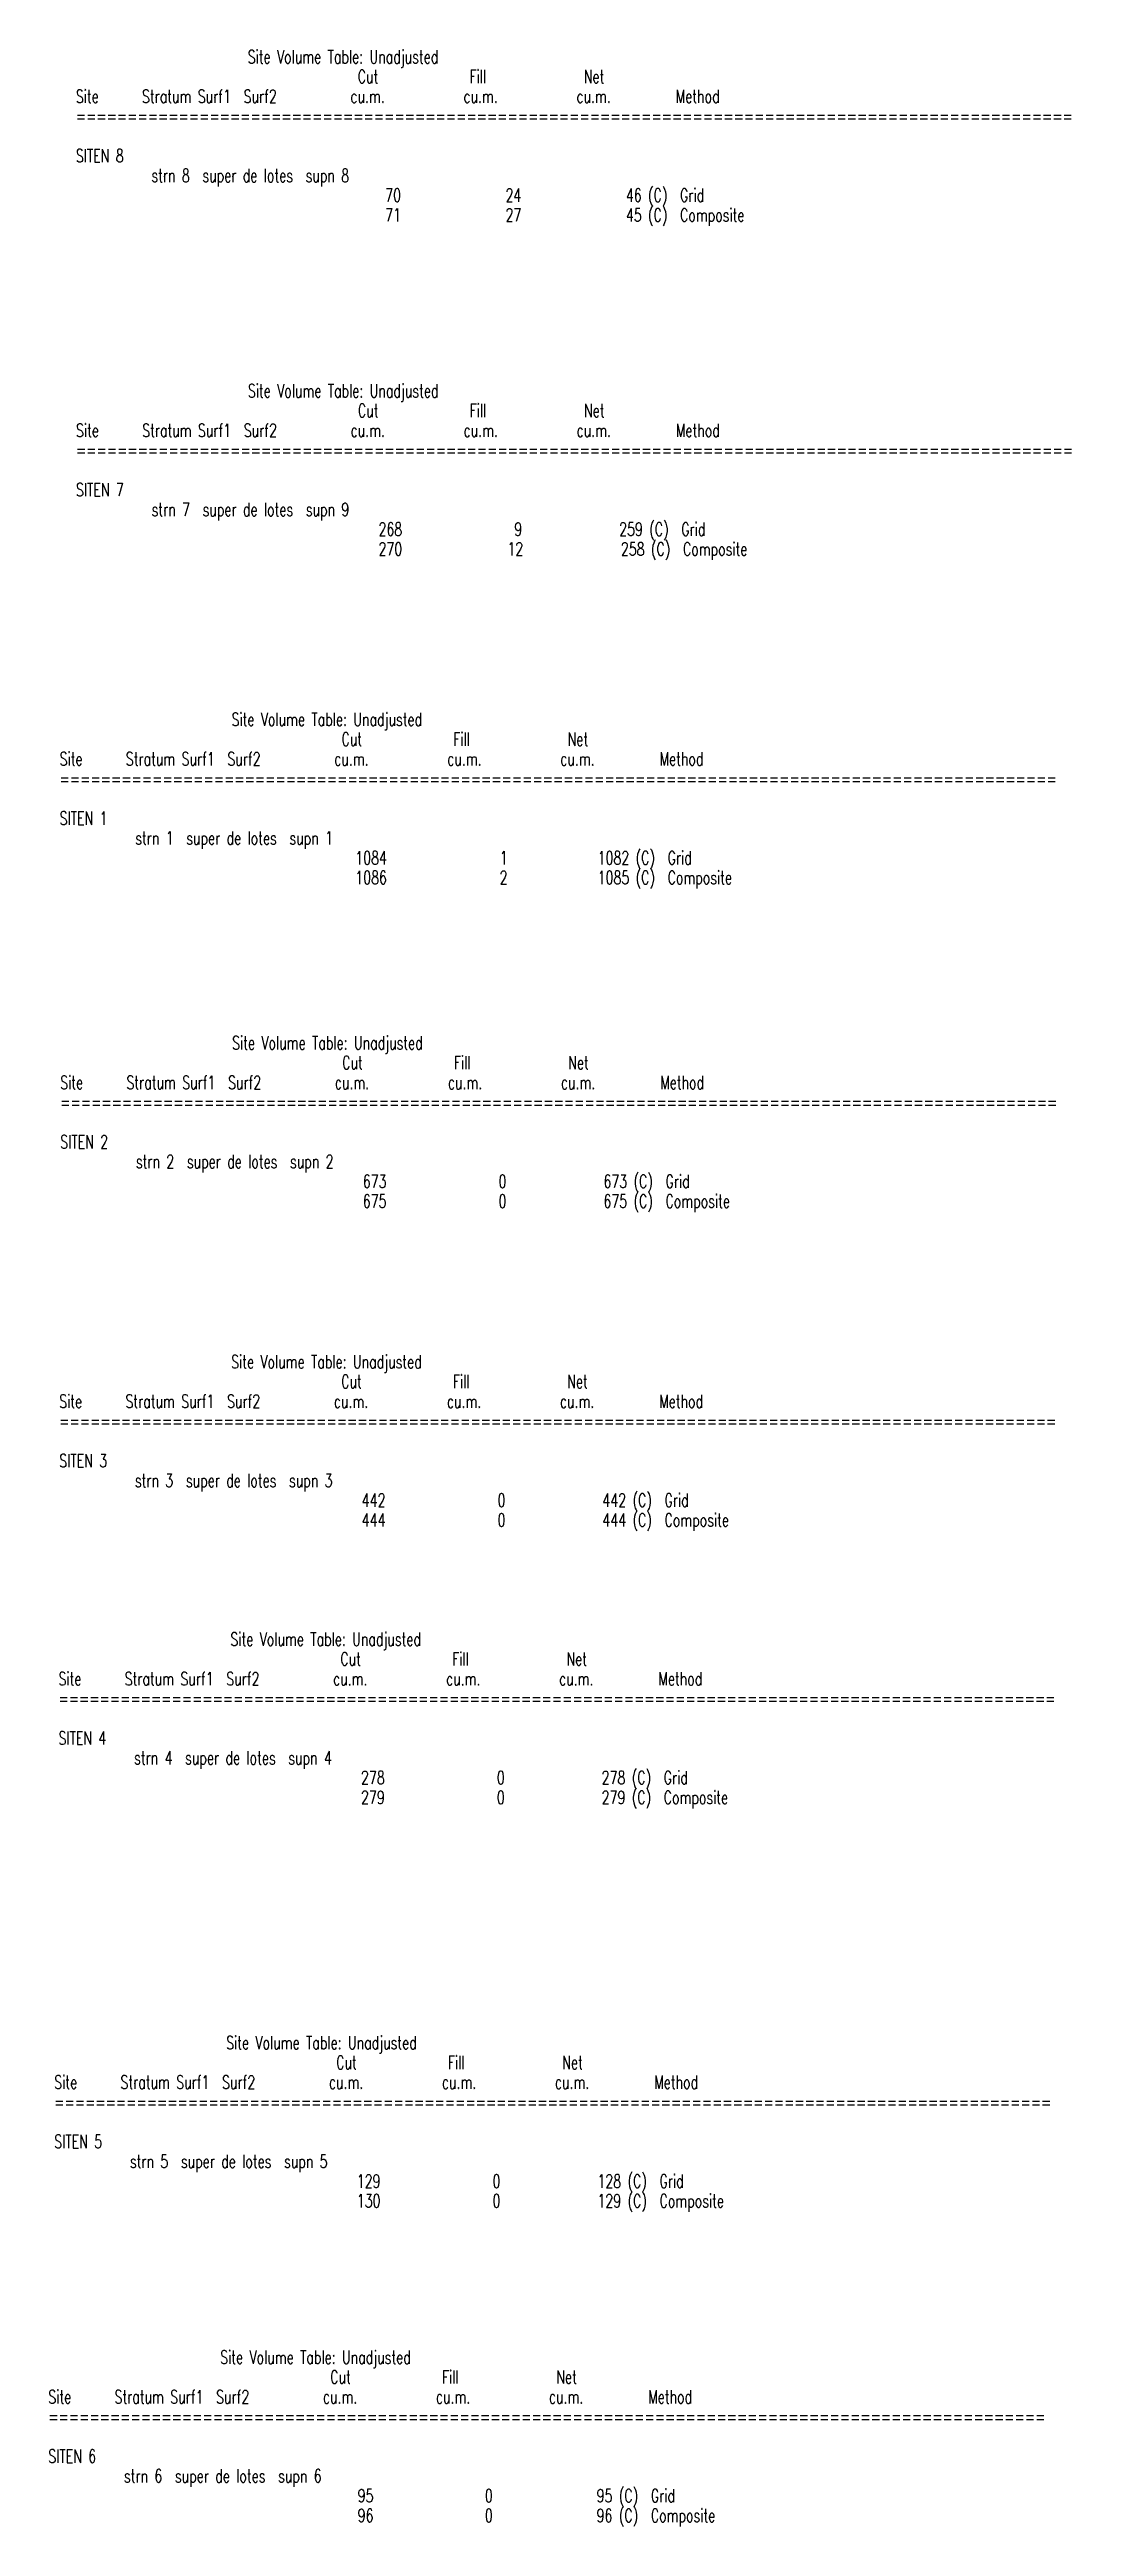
# Model space of a CAD drawing. Header units: metres. Extents: x 604533 to 608048, y 1310709 to 1311860.
# Drawn here: x 606673 to 606719.6, y 1310890 to 1311002.7 of the extents above; entities that cross this region are included whole.
import ezdxf

# ---------------------------------------------------------------- set-up
doc = ezdxf.new("R2010")
doc.units = ezdxf.units.M
doc.header["$LTSCALE"] = 0.0254
doc.header["$MEASUREMENT"] = 0
doc.layers.add('LOTES', color=3, linetype='Continuous')
doc.styles.add('ALINEAMIENTO 2', font='romans.shx', dxfattribs={"width": 0.7, "height": 0.6})

msp = doc.modelspace()

# ---------------------------------------------------------------- texts
at = {"layer": 'LOTES', "color": 2, "ltscale": 20000, "style": 'ALINEAMIENTO 2', "width": 0.7}
for s, p in [('                         Site Volume Table: Unadjusted', (606674.248, 1311002.099)), ('                                         Cut             Fill              Net', (606674.248, 1311001.199)), ('Site      Stratum Surf1  Surf2         cu.m.           cu.m.           cu.m.         Method', (606674.248, 1311000.299)), ('=================================================================================================', (606674.248, 1310999.399)), ('SITEN 8             ', (606674.248, 1310997.599)), ('           strn 8  super de lotes  supn 8', (606674.248, 1310996.699)), ('                                             70               24               46 (C)  Grid      ', (606674.248, 1310995.799)), ('                                             71               27               45 (C)  Composite ', (606674.248, 1310994.899)), ('                         Site Volume Table: Unadjusted', (606674.256, 1310986.901)), ('                                         Cut             Fill              Net', (606674.256, 1310986.001)), ('Site      Stratum Surf1  Surf2         cu.m.           cu.m.           cu.m.         Method', (606674.256, 1310985.101)), ('=================================================================================================', (606674.256, 1310984.201)), ('SITEN 7             ', (606674.256, 1310982.401)), ('           strn 7  super de lotes  supn 9', (606674.256, 1310981.501)), ('                                            268                9              259 (C)  Grid      ', (606674.256, 1310980.601)), ('                                            270               12              258 (C)  Composite ', (606674.256, 1310979.701)), ('                         Site Volume Table: Unadjusted', (606673.511, 1310971.951)), ('                                         Cut             Fill              Net', (606673.511, 1310971.051)), ('Site      Stratum Surf1  Surf2         cu.m.           cu.m.           cu.m.         Method', (606673.511, 1310970.151)), ('=================================================================================================', (606673.511, 1310969.251)), ('SITEN 1             ', (606673.511, 1310967.451)), ('           strn 1  super de lotes  supn 1', (606673.511, 1310966.551)), ('                                           1084                1             1082 (C)  Grid      ', (606673.511, 1310965.651)), ('                                           1086                2             1085 (C)  Composite ', (606673.511, 1310964.751)), ('                         Site Volume Table: Unadjusted', (606673.539, 1310957.23)), ('                                         Cut             Fill              Net', (606673.539, 1310956.33)), ('Site      Stratum Surf1  Surf2         cu.m.           cu.m.           cu.m.         Method', (606673.539, 1310955.43)), ('=================================================================================================', (606673.539, 1310954.53)), ('SITEN 2             ', (606673.539, 1310952.73)), ('           strn 2  super de lotes  supn 2', (606673.539, 1310951.83)), ('                                            673                0              673 (C)  Grid      ', (606673.539, 1310950.93)), ('                                            675                0              675 (C)  Composite ', (606673.539, 1310950.03)), ('                         Site Volume Table: Unadjusted', (606673.494, 1310942.72)), ('                                         Cut             Fill              Net', (606673.494, 1310941.82)), ('Site      Stratum Surf1  Surf2         cu.m.           cu.m.           cu.m.         Method', (606673.494, 1310940.92)), ('=================================================================================================', (606673.494, 1310940.02)), ('SITEN 3             ', (606673.494, 1310938.22)), ('           strn 3  super de lotes  supn 3', (606673.494, 1310937.32)), ('                                            442                0              442 (C)  Grid      ', (606673.494, 1310936.42)), ('                                            444                0              444 (C)  Composite ', (606673.494, 1310935.52)), ('                         Site Volume Table: Unadjusted', (606673.459, 1310930.097)), ('                                         Cut             Fill              Net', (606673.459, 1310929.197)), ('Site      Stratum Surf1  Surf2         cu.m.           cu.m.           cu.m.         Method', (606673.459, 1310928.297)), ('=================================================================================================', (606673.459, 1310927.397)), ('SITEN 4             ', (606673.459, 1310925.597)), ('           strn 4  super de lotes  supn 4', (606673.459, 1310924.697)), ('                                            278                0              278 (C)  Grid      ', (606673.459, 1310923.797)), ('                                            279                0              279 (C)  Composite ', (606673.459, 1310922.897)), ('                         Site Volume Table: Unadjusted', (606673.267, 1310911.738)), ('Site      Stratum Surf1  Surf2         cu.m.           cu.m.           cu.m.         Method', (606673.267, 1310909.938)), ('                                         Cut             Fill              Net', (606673.267, 1310910.838)), ('=================================================================================================', (606673.267, 1310909.038)), ('SITEN 5             ', (606673.267, 1310907.238)), ('           strn 5  super de lotes  supn 5', (606673.267, 1310906.338)), ('                                            129                0              128 (C)  Grid      ', (606673.267, 1310905.438)), ('                                            130                0              129 (C)  Composite ', (606673.267, 1310904.538))]:
    msp.add_text(s, height=0.6, dxfattribs=at).set_placement(p)
at = {"layer": 'LOTES', "ltscale": 20000, "style": 'ALINEAMIENTO 2', "width": 0.7}
for s, p in [('                         Site Volume Table: Unadjusted', (606672.996, 1310897.423)), ('                                         Cut             Fill              Net', (606672.996, 1310896.523)), ('Site      Stratum Surf1  Surf2         cu.m.           cu.m.           cu.m.         Method', (606672.996, 1310895.623)), ('=================================================================================================', (606672.996, 1310894.723)), ('SITEN 6             ', (606672.996, 1310892.923)), ('           strn 6  super de lotes  supn 6', (606672.996, 1310892.023)), ('                                             95                0               95 (C)  Grid      ', (606672.996, 1310891.123)), ('                                             96                0               96 (C)  Composite ', (606672.996, 1310890.223))]:
    msp.add_text(s, height=0.6, dxfattribs=at).set_placement(p)

doc.saveas('drawing.dxf')
